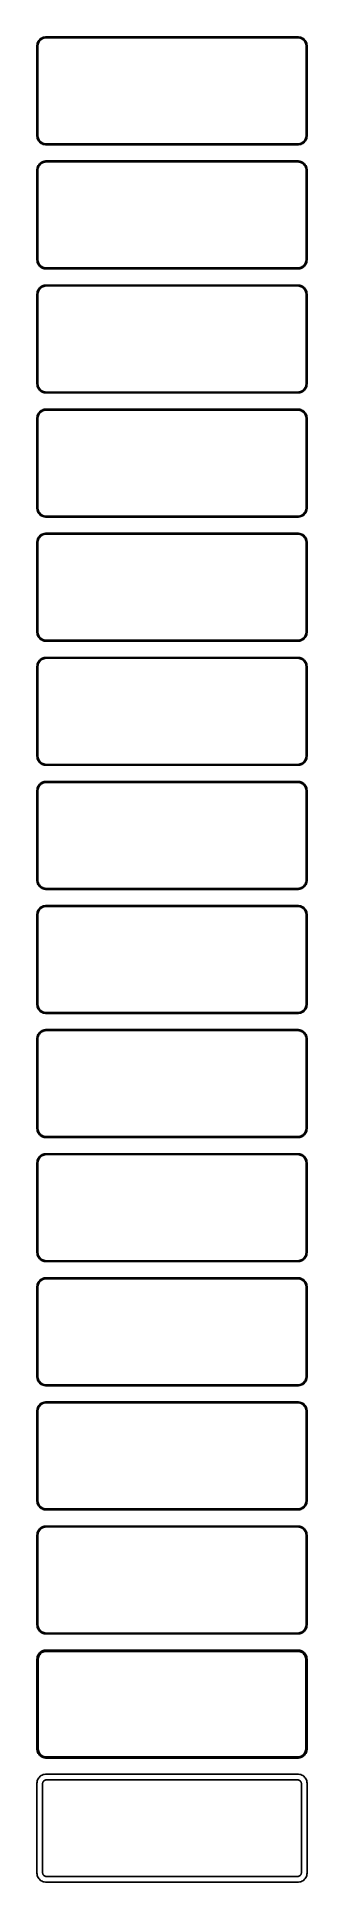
# Model space of a CAD drawing. Header units: metres. Extents: x -75 to 75, y 1005 to 2031.
import ezdxf

# ---------------------------------------------------------------- set-up
doc = ezdxf.new("R2010")
doc.units = ezdxf.units.M

msp = doc.modelspace()

# ---------------------------------------------------------------- linework, layer by layer
for p, q in [((-74.9606, 2026.63), (-75, 2026)), ((-75, 2026), (-75, 1976)), ((-74.8429, 2027.24), (-74.9606, 2026.63)), ((-74.6489, 2027.84), (-74.8429, 2027.24)), ((-74.3815, 2028.41), (-74.6489, 2027.84)), ((-74.5, 2025.75), (-74.4625, 2026.35)), ((-74.5, 1976.25), (-74.5, 2025.75)), ((-74.4625, 2026.35), (-74.3508, 2026.93)), ((-74.0451, 2028.94), (-74.3815, 2028.41)), ((-74.3508, 2026.93), (-74.1664, 2027.5)), ((-74.1664, 2027.5), (-73.9125, 2028.04)), ((-73.6448, 2029.42), (-74.0451, 2028.94)), ((-73.9125, 2028.04), (-73.5928, 2028.54)), ((-73.1871, 2029.85), (-73.6448, 2029.42)), ((-73.5928, 2028.54), (-73.2126, 2029)), ((-73.2126, 2029), (-72.7778, 2029.41)), ((-72.6791, 2030.22), (-73.1871, 2029.85)), ((-72.7778, 2029.41), (-72.2952, 2029.76)), ((-72.1289, 2030.52), (-72.6791, 2030.22)), ((-72.2952, 2029.76), (-71.7724, 2030.05)), ((-71.5451, 2030.76), (-72.1289, 2030.52)), ((-71.7724, 2030.05), (-71.2178, 2030.27)), ((-70.9369, 2030.91), (-71.5451, 2030.76)), ((-71.2178, 2030.27), (-70.6401, 2030.42)), ((-70.3139, 2030.99), (-70.9369, 2030.91)), ((-70.6401, 2030.42), (-70.0482, 2030.49)), ((70.3139, 2030.99), (-70.3139, 2030.99)), ((-70.0482, 2030.49), (70.0482, 2030.49)), ((70.0482, 2030.49), (70.6401, 2030.42)), ((70.9369, 2030.91), (70.3139, 2030.99)), ((70.6401, 2030.42), (71.2178, 2030.27)), ((71.5451, 2030.76), (70.9369, 2030.91)), ((71.2178, 2030.27), (71.7724, 2030.05)), ((72.1289, 2030.52), (71.5451, 2030.76)), ((71.7724, 2030.05), (72.2952, 2029.76)), ((72.6791, 2030.22), (72.1289, 2030.52)), ((72.2952, 2029.76), (72.7778, 2029.41)), ((73.1871, 2029.85), (72.6791, 2030.22)), ((72.7778, 2029.41), (73.2126, 2029)), ((73.6448, 2029.42), (73.1871, 2029.85)), ((73.2126, 2029), (73.5928, 2028.54)), ((73.5928, 2028.54), (73.9125, 2028.04)), ((74.0451, 2028.94), (73.6448, 2029.42)), ((73.9125, 2028.04), (74.1664, 2027.5)), ((74.3815, 2028.41), (74.0451, 2028.94)), ((74.1664, 2027.5), (74.3508, 2026.93)), ((74.3508, 2026.93), (74.4625, 2026.35)), ((74.6489, 2027.84), (74.3815, 2028.41)), ((74.4625, 2026.35), (74.5, 2025.75)), ((74.5, 2025.75), (74.5, 1976.25)), ((74.8429, 2027.24), (74.6489, 2027.84)), ((74.9606, 2026.63), (74.8429, 2027.24)), ((75, 2026), (74.9606, 2026.63)), ((75, 1976), (75, 2026)), ((-75, 1976), (-74.9606, 1975.37)), ((-74.9606, 1975.37), (-74.8429, 1974.76)), ((-74.8429, 1974.76), (-74.6489, 1974.16)), ((-74.6489, 1974.16), (-74.3815, 1973.59)), ((-74.4625, 1975.65), (-74.5, 1976.25)), ((-74.3508, 1975.07), (-74.4625, 1975.65)), ((-74.3815, 1973.59), (-74.0451, 1973.06)), ((-74.1664, 1974.5), (-74.3508, 1975.07)), ((-73.9125, 1973.96), (-74.1664, 1974.5)), ((-74.0451, 1973.06), (-73.6448, 1972.58)), ((-73.5928, 1973.46), (-73.9125, 1973.96)), ((-73.6448, 1972.58), (-73.1871, 1972.15)), ((-73.2126, 1973), (-73.5928, 1973.46)), ((-72.7778, 1972.59), (-73.2126, 1973)), ((-73.1871, 1972.15), (-72.6791, 1971.78)), ((-72.2952, 1972.24), (-72.7778, 1972.59)), ((-72.6791, 1971.78), (-72.1289, 1971.48)), ((-71.7724, 1971.95), (-72.2952, 1972.24)), ((-72.1289, 1971.48), (-71.5451, 1971.24)), ((-71.2178, 1971.73), (-71.7724, 1971.95)), ((-71.5451, 1971.24), (-70.9369, 1971.09)), ((-70.6401, 1971.58), (-71.2178, 1971.73)), ((-70.9369, 1971.09), (-70.3139, 1971.01)), ((-70.0482, 1971.51), (-70.6401, 1971.58)), ((-70.3139, 1971.01), (70.3139, 1971.01)), ((70.0482, 1971.51), (-70.0482, 1971.51)), ((70.6401, 1971.58), (70.0482, 1971.51)), ((70.3139, 1971.01), (70.9369, 1971.09)), ((71.2178, 1971.73), (70.6401, 1971.58)), ((70.9369, 1971.09), (71.5451, 1971.24)), ((71.7724, 1971.95), (71.2178, 1971.73)), ((71.5451, 1971.24), (72.1289, 1971.48)), ((72.2952, 1972.24), (71.7724, 1971.95)), ((72.1289, 1971.48), (72.6791, 1971.78)), ((72.7778, 1972.59), (72.2952, 1972.24)), ((72.6791, 1971.78), (73.1871, 1972.15)), ((73.2126, 1973), (72.7778, 1972.59)), ((73.1871, 1972.15), (73.6448, 1972.58)), ((73.5928, 1973.46), (73.2126, 1973)), ((73.9125, 1973.96), (73.5928, 1973.46)), ((73.6448, 1972.58), (74.0451, 1973.06)), ((74.1664, 1974.5), (73.9125, 1973.96)), ((74.0451, 1973.06), (74.3815, 1973.59)), ((74.3508, 1975.07), (74.1664, 1974.5)), ((74.4625, 1975.65), (74.3508, 1975.07)), ((74.3815, 1973.59), (74.6489, 1974.16)), ((74.5, 1976.25), (74.4625, 1975.65)), ((74.6489, 1974.16), (74.8429, 1974.76)), ((74.8429, 1974.76), (74.9606, 1975.37)), ((74.9606, 1975.37), (75, 1976)), ((-74.0451, 1959.94), (-74.3815, 1959.41)), ((-73.6448, 1960.42), (-74.0451, 1959.94)), ((-73.1871, 1960.85), (-73.6448, 1960.42)), ((-73.5928, 1959.54), (-73.2126, 1960)), ((-73.2126, 1960), (-72.7778, 1960.41)), ((-72.6791, 1961.22), (-73.1871, 1960.85)), ((-72.7778, 1960.41), (-72.2952, 1960.76)), ((-72.1289, 1961.52), (-72.6791, 1961.22)), ((-72.2952, 1960.76), (-71.7724, 1961.05)), ((-71.5451, 1961.76), (-72.1289, 1961.52)), ((-71.7724, 1961.05), (-71.2178, 1961.27)), ((-70.9369, 1961.91), (-71.5451, 1961.76)), ((-71.2178, 1961.27), (-70.6401, 1961.42)), ((-70.3139, 1961.99), (-70.9369, 1961.91)), ((-70.6401, 1961.42), (-70.0482, 1961.49)), ((70.3139, 1961.99), (-70.3139, 1961.99)), ((-70.0482, 1961.49), (70.0482, 1961.49)), ((70.0482, 1961.49), (70.6401, 1961.42)), ((70.9369, 1961.91), (70.3139, 1961.99)), ((70.6401, 1961.42), (71.2178, 1961.27)), ((71.5451, 1961.76), (70.9369, 1961.91)), ((71.2178, 1961.27), (71.7724, 1961.05)), ((72.1289, 1961.52), (71.5451, 1961.76)), ((71.7724, 1961.05), (72.2952, 1960.76)), ((72.6791, 1961.22), (72.1289, 1961.52)), ((72.2952, 1960.76), (72.7778, 1960.41)), ((73.1871, 1960.85), (72.6791, 1961.22)), ((72.7778, 1960.41), (73.2126, 1960)), ((73.6448, 1960.42), (73.1871, 1960.85)), ((73.2126, 1960), (73.5928, 1959.54)), ((74.0451, 1959.94), (73.6448, 1960.42)), ((74.3815, 1959.41), (74.0451, 1959.94)), ((-74.9606, 1957.63), (-75, 1957)), ((-75, 1957), (-75, 1907)), ((-74.8429, 1958.24), (-74.9606, 1957.63)), ((-74.6489, 1958.84), (-74.8429, 1958.24)), ((-74.3815, 1959.41), (-74.6489, 1958.84)), ((-74.5, 1956.75), (-74.4625, 1957.35)), ((-74.5, 1907.25), (-74.5, 1956.75)), ((-74.4625, 1957.35), (-74.3508, 1957.93)), ((-74.3508, 1957.93), (-74.1664, 1958.5)), ((-74.1664, 1958.5), (-73.9125, 1959.04)), ((-73.9125, 1959.04), (-73.5928, 1959.54)), ((73.5928, 1959.54), (73.9125, 1959.04)), ((73.9125, 1959.04), (74.1664, 1958.5)), ((74.1664, 1958.5), (74.3508, 1957.93)), ((74.3508, 1957.93), (74.4625, 1957.35)), ((74.6489, 1958.84), (74.3815, 1959.41)), ((74.4625, 1957.35), (74.5, 1956.75)), ((74.5, 1956.75), (74.5, 1907.25)), ((74.8429, 1958.24), (74.6489, 1958.84)), ((74.9606, 1957.63), (74.8429, 1958.24)), ((75, 1957), (74.9606, 1957.63)), ((75, 1907), (75, 1957)), ((-75, 1907), (-74.9606, 1906.37)), ((-74.9606, 1906.37), (-74.8429, 1905.76)), ((-74.8429, 1905.76), (-74.6489, 1905.16)), ((-74.6489, 1905.16), (-74.3815, 1904.59)), ((-74.4625, 1906.65), (-74.5, 1907.25)), ((-74.3508, 1906.07), (-74.4625, 1906.65)), ((-74.3815, 1904.59), (-74.0451, 1904.06)), ((-74.1664, 1905.5), (-74.3508, 1906.07)), ((-73.9125, 1904.96), (-74.1664, 1905.5)), ((-74.0451, 1904.06), (-73.6448, 1903.58)), ((-73.5928, 1904.46), (-73.9125, 1904.96)), ((-73.6448, 1903.58), (-73.1871, 1903.15)), ((-73.2126, 1904), (-73.5928, 1904.46)), ((-72.7778, 1903.59), (-73.2126, 1904)), ((-73.1871, 1903.15), (-72.6791, 1902.78)), ((-72.2952, 1903.24), (-72.7778, 1903.59)), ((-72.6791, 1902.78), (-72.1289, 1902.48)), ((-71.7724, 1902.95), (-72.2952, 1903.24)), ((-72.1289, 1902.48), (-71.5451, 1902.24)), ((-71.2178, 1902.73), (-71.7724, 1902.95)), ((-71.5451, 1902.24), (-70.9369, 1902.09)), ((-70.6401, 1902.58), (-71.2178, 1902.73)), ((-70.9369, 1902.09), (-70.3139, 1902.01)), ((-70.0482, 1902.51), (-70.6401, 1902.58)), ((-70.3139, 1902.01), (70.3139, 1902.01)), ((70.0482, 1902.51), (-70.0482, 1902.51)), ((70.6401, 1902.58), (70.0482, 1902.51)), ((70.3139, 1902.01), (70.9369, 1902.09)), ((71.2178, 1902.73), (70.6401, 1902.58)), ((70.9369, 1902.09), (71.5451, 1902.24)), ((71.7724, 1902.95), (71.2178, 1902.73)), ((71.5451, 1902.24), (72.1289, 1902.48)), ((72.2952, 1903.24), (71.7724, 1902.95)), ((72.1289, 1902.48), (72.6791, 1902.78)), ((72.7778, 1903.59), (72.2952, 1903.24)), ((72.6791, 1902.78), (73.1871, 1903.15)), ((73.2126, 1904), (72.7778, 1903.59)), ((73.1871, 1903.15), (73.6448, 1903.58)), ((73.5928, 1904.46), (73.2126, 1904)), ((73.9125, 1904.96), (73.5928, 1904.46)), ((73.6448, 1903.58), (74.0451, 1904.06)), ((74.1664, 1905.5), (73.9125, 1904.96)), ((74.0451, 1904.06), (74.3815, 1904.59)), ((74.3508, 1906.07), (74.1664, 1905.5)), ((74.4625, 1906.65), (74.3508, 1906.07)), ((74.3815, 1904.59), (74.6489, 1905.16)), ((74.5, 1907.25), (74.4625, 1906.65)), ((74.6489, 1905.16), (74.8429, 1905.76)), ((74.8429, 1905.76), (74.9606, 1906.37)), ((74.9606, 1906.37), (75, 1907)), ((-74.9606, 1888.63), (-75, 1888)), ((-75, 1888), (-75, 1838)), ((-74.8429, 1889.24), (-74.9606, 1888.63)), ((-74.6489, 1889.84), (-74.8429, 1889.24)), ((-74.3815, 1890.41), (-74.6489, 1889.84)), ((-74.5, 1887.75), (-74.4625, 1888.35)), ((-74.4625, 1888.35), (-74.3508, 1888.93)), ((-74.0451, 1890.94), (-74.3815, 1890.41)), ((-74.3508, 1888.93), (-74.1664, 1889.5)), ((-74.1664, 1889.5), (-73.9125, 1890.04)), ((-73.6448, 1891.42), (-74.0451, 1890.94)), ((-73.9125, 1890.04), (-73.5928, 1890.54)), ((-73.1871, 1891.85), (-73.6448, 1891.42)), ((-73.5928, 1890.54), (-73.2126, 1891)), ((-73.2126, 1891), (-72.7778, 1891.41)), ((-72.6791, 1892.22), (-73.1871, 1891.85)), ((-72.7778, 1891.41), (-72.2952, 1891.76)), ((-72.1289, 1892.52), (-72.6791, 1892.22)), ((-72.2952, 1891.76), (-71.7724, 1892.05)), ((-71.5451, 1892.76), (-72.1289, 1892.52)), ((-71.7724, 1892.05), (-71.2178, 1892.27)), ((-70.9369, 1892.91), (-71.5451, 1892.76)), ((-71.2178, 1892.27), (-70.6401, 1892.42)), ((-70.3139, 1892.99), (-70.9369, 1892.91)), ((-70.6401, 1892.42), (-70.0482, 1892.49)), ((70.3139, 1892.99), (-70.3139, 1892.99)), ((-70.0482, 1892.49), (70.0482, 1892.49)), ((70.0482, 1892.49), (70.6401, 1892.42)), ((70.9369, 1892.91), (70.3139, 1892.99)), ((70.6401, 1892.42), (71.2178, 1892.27)), ((71.5451, 1892.76), (70.9369, 1892.91)), ((71.2178, 1892.27), (71.7724, 1892.05)), ((72.1289, 1892.52), (71.5451, 1892.76)), ((71.7724, 1892.05), (72.2952, 1891.76)), ((72.6791, 1892.22), (72.1289, 1892.52)), ((72.2952, 1891.76), (72.7778, 1891.41)), ((73.1871, 1891.85), (72.6791, 1892.22)), ((72.7778, 1891.41), (73.2126, 1891)), ((73.6448, 1891.42), (73.1871, 1891.85)), ((73.2126, 1891), (73.5928, 1890.54)), ((73.5928, 1890.54), (73.9125, 1890.04)), ((74.0451, 1890.94), (73.6448, 1891.42)), ((73.9125, 1890.04), (74.1664, 1889.5)), ((74.3815, 1890.41), (74.0451, 1890.94)), ((74.1664, 1889.5), (74.3508, 1888.93)), ((74.3508, 1888.93), (74.4625, 1888.35)), ((74.6489, 1889.84), (74.3815, 1890.41)), ((74.4625, 1888.35), (74.5, 1887.75)), ((74.8429, 1889.24), (74.6489, 1889.84)), ((74.9606, 1888.63), (74.8429, 1889.24)), ((75, 1888), (74.9606, 1888.63)), ((75, 1838), (75, 1888)), ((-74.5, 1838.25), (-74.5, 1887.75)), ((74.5, 1887.75), (74.5, 1838.25)), ((-75, 1838), (-74.9606, 1837.37)), ((-74.9606, 1837.37), (-74.8429, 1836.76)), ((-74.8429, 1836.76), (-74.6489, 1836.16)), ((-74.4625, 1837.65), (-74.5, 1838.25)), ((-74.3508, 1837.07), (-74.4625, 1837.65)), ((-74.1664, 1836.5), (-74.3508, 1837.07)), ((74.3508, 1837.07), (74.1664, 1836.5)), ((74.4625, 1837.65), (74.3508, 1837.07)), ((74.5, 1838.25), (74.4625, 1837.65)), ((74.6489, 1836.16), (74.8429, 1836.76)), ((74.8429, 1836.76), (74.9606, 1837.37)), ((74.9606, 1837.37), (75, 1838)), ((-74.6489, 1836.16), (-74.3815, 1835.59)), ((-74.3815, 1835.59), (-74.0451, 1835.06)), ((-73.9125, 1835.96), (-74.1664, 1836.5)), ((-74.0451, 1835.06), (-73.6448, 1834.58)), ((-73.5928, 1835.46), (-73.9125, 1835.96)), ((-73.6448, 1834.58), (-73.1871, 1834.15)), ((-73.2126, 1835), (-73.5928, 1835.46)), ((-72.7778, 1834.59), (-73.2126, 1835)), ((-73.1871, 1834.15), (-72.6791, 1833.78)), ((-72.2952, 1834.24), (-72.7778, 1834.59)), ((-72.6791, 1833.78), (-72.1289, 1833.48)), ((-71.7724, 1833.95), (-72.2952, 1834.24)), ((-72.1289, 1833.48), (-71.5451, 1833.24)), ((-71.2178, 1833.73), (-71.7724, 1833.95)), ((-71.5451, 1833.24), (-70.9369, 1833.09)), ((-70.6401, 1833.58), (-71.2178, 1833.73)), ((-70.9369, 1833.09), (-70.3139, 1833.01)), ((-70.0482, 1833.51), (-70.6401, 1833.58)), ((-70.3139, 1833.01), (70.3139, 1833.01)), ((70.0482, 1833.51), (-70.0482, 1833.51)), ((70.6401, 1833.58), (70.0482, 1833.51)), ((70.3139, 1833.01), (70.9369, 1833.09)), ((71.2178, 1833.73), (70.6401, 1833.58)), ((70.9369, 1833.09), (71.5451, 1833.24)), ((71.7724, 1833.95), (71.2178, 1833.73)), ((71.5451, 1833.24), (72.1289, 1833.48)), ((72.2952, 1834.24), (71.7724, 1833.95)), ((72.1289, 1833.48), (72.6791, 1833.78)), ((72.7778, 1834.59), (72.2952, 1834.24)), ((72.6791, 1833.78), (73.1871, 1834.15)), ((73.2126, 1835), (72.7778, 1834.59)), ((73.1871, 1834.15), (73.6448, 1834.58)), ((73.5928, 1835.46), (73.2126, 1835)), ((73.9125, 1835.96), (73.5928, 1835.46)), ((73.6448, 1834.58), (74.0451, 1835.06)), ((74.1664, 1836.5), (73.9125, 1835.96)), ((74.0451, 1835.06), (74.3815, 1835.59)), ((74.3815, 1835.59), (74.6489, 1836.16)), ((-74.9606, 1819.63), (-75, 1819)), ((-75, 1819), (-75, 1769)), ((-74.8429, 1820.24), (-74.9606, 1819.63)), ((-74.6489, 1820.84), (-74.8429, 1820.24)), ((-74.3815, 1821.41), (-74.6489, 1820.84)), ((-74.5, 1818.75), (-74.4625, 1819.35)), ((-74.5, 1769.25), (-74.5, 1818.75)), ((-74.4625, 1819.35), (-74.3508, 1819.93)), ((-74.0451, 1821.94), (-74.3815, 1821.41)), ((-74.3508, 1819.93), (-74.1664, 1820.5)), ((-74.1664, 1820.5), (-73.9125, 1821.04)), ((-73.6448, 1822.42), (-74.0451, 1821.94)), ((-73.9125, 1821.04), (-73.5928, 1821.54)), ((-73.1871, 1822.85), (-73.6448, 1822.42)), ((-73.5928, 1821.54), (-73.2126, 1822)), ((-73.2126, 1822), (-72.7778, 1822.41)), ((-72.6791, 1823.22), (-73.1871, 1822.85)), ((-72.7778, 1822.41), (-72.2952, 1822.76)), ((-72.1289, 1823.52), (-72.6791, 1823.22)), ((-72.2952, 1822.76), (-71.7724, 1823.05)), ((-71.5451, 1823.76), (-72.1289, 1823.52)), ((-71.7724, 1823.05), (-71.2178, 1823.27)), ((-70.9369, 1823.91), (-71.5451, 1823.76)), ((-71.2178, 1823.27), (-70.6401, 1823.42)), ((-70.3139, 1823.99), (-70.9369, 1823.91)), ((-70.6401, 1823.42), (-70.0482, 1823.49)), ((70.3139, 1823.99), (-70.3139, 1823.99)), ((-70.0482, 1823.49), (70.0482, 1823.49)), ((70.0482, 1823.49), (70.6401, 1823.42)), ((70.9369, 1823.91), (70.3139, 1823.99)), ((70.6401, 1823.42), (71.2178, 1823.27)), ((71.5451, 1823.76), (70.9369, 1823.91)), ((71.2178, 1823.27), (71.7724, 1823.05)), ((72.1289, 1823.52), (71.5451, 1823.76)), ((71.7724, 1823.05), (72.2952, 1822.76)), ((72.6791, 1823.22), (72.1289, 1823.52)), ((72.2952, 1822.76), (72.7778, 1822.41)), ((73.1871, 1822.85), (72.6791, 1823.22)), ((72.7778, 1822.41), (73.2126, 1822)), ((73.6448, 1822.42), (73.1871, 1822.85)), ((73.2126, 1822), (73.5928, 1821.54)), ((73.5928, 1821.54), (73.9125, 1821.04)), ((74.0451, 1821.94), (73.6448, 1822.42)), ((73.9125, 1821.04), (74.1664, 1820.5)), ((74.3815, 1821.41), (74.0451, 1821.94)), ((74.1664, 1820.5), (74.3508, 1819.93)), ((74.3508, 1819.93), (74.4625, 1819.35)), ((74.6489, 1820.84), (74.3815, 1821.41)), ((74.4625, 1819.35), (74.5, 1818.75)), ((74.5, 1818.75), (74.5, 1769.25)), ((74.8429, 1820.24), (74.6489, 1820.84)), ((74.9606, 1819.63), (74.8429, 1820.24)), ((75, 1819), (74.9606, 1819.63)), ((75, 1769), (75, 1819)), ((-75, 1769), (-74.9606, 1768.37)), ((-74.9606, 1768.37), (-74.8429, 1767.76)), ((-74.8429, 1767.76), (-74.6489, 1767.16)), ((-74.6489, 1767.16), (-74.3815, 1766.59)), ((-74.4625, 1768.65), (-74.5, 1769.25)), ((-74.3508, 1768.07), (-74.4625, 1768.65)), ((-74.3815, 1766.59), (-74.0451, 1766.06)), ((-74.1664, 1767.5), (-74.3508, 1768.07)), ((-73.9125, 1766.96), (-74.1664, 1767.5)), ((-74.0451, 1766.06), (-73.6448, 1765.58)), ((-73.5928, 1766.46), (-73.9125, 1766.96)), ((-73.6448, 1765.58), (-73.1871, 1765.15)), ((-73.2126, 1766), (-73.5928, 1766.46)), ((-72.7778, 1765.59), (-73.2126, 1766)), ((-73.1871, 1765.15), (-72.6791, 1764.78)), ((-72.2952, 1765.24), (-72.7778, 1765.59)), ((-72.6791, 1764.78), (-72.1289, 1764.48)), ((-71.7724, 1764.95), (-72.2952, 1765.24)), ((-71.2178, 1764.73), (-71.7724, 1764.95)), ((-70.6401, 1764.58), (-71.2178, 1764.73)), ((71.2178, 1764.73), (70.6401, 1764.58)), ((71.7724, 1764.95), (71.2178, 1764.73)), ((72.2952, 1765.24), (71.7724, 1764.95)), ((72.1289, 1764.48), (72.6791, 1764.78)), ((72.7778, 1765.59), (72.2952, 1765.24)), ((72.6791, 1764.78), (73.1871, 1765.15)), ((73.2126, 1766), (72.7778, 1765.59)), ((73.1871, 1765.15), (73.6448, 1765.58)), ((73.5928, 1766.46), (73.2126, 1766)), ((73.9125, 1766.96), (73.5928, 1766.46)), ((73.6448, 1765.58), (74.0451, 1766.06)), ((74.1664, 1767.5), (73.9125, 1766.96)), ((74.0451, 1766.06), (74.3815, 1766.59)), ((74.3508, 1768.07), (74.1664, 1767.5)), ((74.4625, 1768.65), (74.3508, 1768.07)), ((74.3815, 1766.59), (74.6489, 1767.16)), ((74.5, 1769.25), (74.4625, 1768.65)), ((74.6489, 1767.16), (74.8429, 1767.76)), ((74.8429, 1767.76), (74.9606, 1768.37)), ((74.9606, 1768.37), (75, 1769)), ((-72.1289, 1754.52), (-72.6791, 1754.22)), ((-72.1289, 1764.48), (-71.5451, 1764.24)), ((-71.5451, 1754.76), (-72.1289, 1754.52)), ((-71.5451, 1764.24), (-70.9369, 1764.09)), ((-70.9369, 1754.91), (-71.5451, 1754.76)), ((-70.9369, 1764.09), (-70.3139, 1764.01)), ((-70.3139, 1754.99), (-70.9369, 1754.91)), ((-70.0482, 1764.51), (-70.6401, 1764.58)), ((-70.6401, 1754.42), (-70.0482, 1754.49)), ((-70.3139, 1764.01), (70.3139, 1764.01)), ((70.3139, 1754.99), (-70.3139, 1754.99)), ((70.0482, 1764.51), (-70.0482, 1764.51)), ((-70.0482, 1754.49), (70.0482, 1754.49)), ((70.6401, 1764.58), (70.0482, 1764.51)), ((70.0482, 1754.49), (70.6401, 1754.42)), ((70.3139, 1764.01), (70.9369, 1764.09)), ((70.9369, 1754.91), (70.3139, 1754.99)), ((70.9369, 1764.09), (71.5451, 1764.24)), ((71.5451, 1754.76), (70.9369, 1754.91)), ((71.5451, 1764.24), (72.1289, 1764.48)), ((72.1289, 1754.52), (71.5451, 1754.76)), ((72.6791, 1754.22), (72.1289, 1754.52)), ((-74.9606, 1750.63), (-75, 1750)), ((-75, 1750), (-75, 1700)), ((-74.8429, 1751.24), (-74.9606, 1750.63)), ((-74.6489, 1751.84), (-74.8429, 1751.24)), ((-74.3815, 1752.41), (-74.6489, 1751.84)), ((-74.5, 1749.75), (-74.4625, 1750.35)), ((-74.5, 1700.25), (-74.5, 1749.75)), ((-74.4625, 1750.35), (-74.3508, 1750.93)), ((-74.0451, 1752.94), (-74.3815, 1752.41)), ((-74.3508, 1750.93), (-74.1664, 1751.5)), ((-74.1664, 1751.5), (-73.9125, 1752.04)), ((-73.6448, 1753.42), (-74.0451, 1752.94)), ((-73.9125, 1752.04), (-73.5928, 1752.54)), ((-73.1871, 1753.85), (-73.6448, 1753.42)), ((-73.5928, 1752.54), (-73.2126, 1753)), ((-73.2126, 1753), (-72.7778, 1753.41)), ((-72.6791, 1754.22), (-73.1871, 1753.85)), ((-72.7778, 1753.41), (-72.2952, 1753.76)), ((-72.2952, 1753.76), (-71.7724, 1754.05)), ((-71.7724, 1754.05), (-71.2178, 1754.27)), ((-71.2178, 1754.27), (-70.6401, 1754.42)), ((70.6401, 1754.42), (71.2178, 1754.27)), ((71.2178, 1754.27), (71.7724, 1754.05)), ((71.7724, 1754.05), (72.2952, 1753.76)), ((72.2952, 1753.76), (72.7778, 1753.41)), ((73.1871, 1753.85), (72.6791, 1754.22)), ((72.7778, 1753.41), (73.2126, 1753)), ((73.6448, 1753.42), (73.1871, 1753.85)), ((73.2126, 1753), (73.5928, 1752.54)), ((73.5928, 1752.54), (73.9125, 1752.04)), ((74.0451, 1752.94), (73.6448, 1753.42)), ((73.9125, 1752.04), (74.1664, 1751.5)), ((74.3815, 1752.41), (74.0451, 1752.94)), ((74.1664, 1751.5), (74.3508, 1750.93)), ((74.3508, 1750.93), (74.4625, 1750.35)), ((74.6489, 1751.84), (74.3815, 1752.41)), ((74.4625, 1750.35), (74.5, 1749.75)), ((74.5, 1749.75), (74.5, 1700.25)), ((74.8429, 1751.24), (74.6489, 1751.84)), ((74.9606, 1750.63), (74.8429, 1751.24)), ((75, 1750), (74.9606, 1750.63)), ((75, 1700), (75, 1750)), ((-75, 1700), (-74.9606, 1699.37)), ((-74.9606, 1699.37), (-74.8429, 1698.76)), ((-74.8429, 1698.76), (-74.6489, 1698.16)), ((-74.6489, 1698.16), (-74.3815, 1697.59)), ((-74.4625, 1699.65), (-74.5, 1700.25)), ((-74.3508, 1699.07), (-74.4625, 1699.65)), ((-74.3815, 1697.59), (-74.0451, 1697.06)), ((-74.1664, 1698.5), (-74.3508, 1699.07)), ((-73.9125, 1697.96), (-74.1664, 1698.5)), ((-74.0451, 1697.06), (-73.6448, 1696.58)), ((-73.5928, 1697.46), (-73.9125, 1697.96)), ((-73.6448, 1696.58), (-73.1871, 1696.15)), ((-73.2126, 1697), (-73.5928, 1697.46)), ((-72.7778, 1696.59), (-73.2126, 1697)), ((-73.1871, 1696.15), (-72.6791, 1695.78)), ((-72.2952, 1696.24), (-72.7778, 1696.59)), ((-72.6791, 1695.78), (-72.1289, 1695.48)), ((-71.7724, 1695.95), (-72.2952, 1696.24)), ((-72.1289, 1695.48), (-71.5451, 1695.24)), ((-71.2178, 1695.73), (-71.7724, 1695.95)), ((-71.5451, 1695.24), (-70.9369, 1695.09)), ((-70.6401, 1695.58), (-71.2178, 1695.73)), ((-70.9369, 1695.09), (-70.3139, 1695.01)), ((-70.0482, 1695.51), (-70.6401, 1695.58)), ((-70.3139, 1695.01), (70.3139, 1695.01)), ((70.0482, 1695.51), (-70.0482, 1695.51)), ((70.6401, 1695.58), (70.0482, 1695.51)), ((70.3139, 1695.01), (70.9369, 1695.09)), ((71.2178, 1695.73), (70.6401, 1695.58)), ((70.9369, 1695.09), (71.5451, 1695.24)), ((71.7724, 1695.95), (71.2178, 1695.73)), ((71.5451, 1695.24), (72.1289, 1695.48)), ((72.2952, 1696.24), (71.7724, 1695.95)), ((72.1289, 1695.48), (72.6791, 1695.78)), ((72.7778, 1696.59), (72.2952, 1696.24)), ((72.6791, 1695.78), (73.1871, 1696.15)), ((73.2126, 1697), (72.7778, 1696.59)), ((73.1871, 1696.15), (73.6448, 1696.58)), ((73.5928, 1697.46), (73.2126, 1697)), ((73.9125, 1697.96), (73.5928, 1697.46)), ((73.6448, 1696.58), (74.0451, 1697.06)), ((74.1664, 1698.5), (73.9125, 1697.96)), ((74.0451, 1697.06), (74.3815, 1697.59)), ((74.3508, 1699.07), (74.1664, 1698.5)), ((74.4625, 1699.65), (74.3508, 1699.07)), ((74.3815, 1697.59), (74.6489, 1698.16)), ((74.5, 1700.25), (74.4625, 1699.65)), ((74.6489, 1698.16), (74.8429, 1698.76)), ((74.8429, 1698.76), (74.9606, 1699.37)), ((74.9606, 1699.37), (75, 1700)), ((-74.6489, 1682.84), (-74.8429, 1682.24)), ((-74.3815, 1683.41), (-74.6489, 1682.84)), ((-74.0451, 1683.94), (-74.3815, 1683.41)), ((-74.1664, 1682.5), (-73.9125, 1683.04)), ((-73.6448, 1684.42), (-74.0451, 1683.94)), ((-73.9125, 1683.04), (-73.5928, 1683.54)), ((-73.1871, 1684.85), (-73.6448, 1684.42)), ((-73.5928, 1683.54), (-73.2126, 1684)), ((-73.2126, 1684), (-72.7778, 1684.41)), ((-72.6791, 1685.22), (-73.1871, 1684.85)), ((-72.7778, 1684.41), (-72.2952, 1684.76)), ((-72.1289, 1685.52), (-72.6791, 1685.22)), ((-72.2952, 1684.76), (-71.7724, 1685.05)), ((-71.5451, 1685.76), (-72.1289, 1685.52)), ((-71.7724, 1685.05), (-71.2178, 1685.27)), ((-70.9369, 1685.91), (-71.5451, 1685.76)), ((-71.2178, 1685.27), (-70.6401, 1685.42)), ((-70.3139, 1685.99), (-70.9369, 1685.91)), ((-70.6401, 1685.42), (-70.0482, 1685.49)), ((70.3139, 1685.99), (-70.3139, 1685.99)), ((-70.0482, 1685.49), (70.0482, 1685.49)), ((70.0482, 1685.49), (70.6401, 1685.42)), ((70.9369, 1685.91), (70.3139, 1685.99)), ((70.6401, 1685.42), (71.2178, 1685.27)), ((71.5451, 1685.76), (70.9369, 1685.91)), ((71.2178, 1685.27), (71.7724, 1685.05)), ((72.1289, 1685.52), (71.5451, 1685.76)), ((71.7724, 1685.05), (72.2952, 1684.76)), ((72.6791, 1685.22), (72.1289, 1685.52)), ((72.2952, 1684.76), (72.7778, 1684.41)), ((73.1871, 1684.85), (72.6791, 1685.22)), ((72.7778, 1684.41), (73.2126, 1684)), ((73.6448, 1684.42), (73.1871, 1684.85)), ((73.2126, 1684), (73.5928, 1683.54)), ((73.5928, 1683.54), (73.9125, 1683.04)), ((74.0451, 1683.94), (73.6448, 1684.42)), ((73.9125, 1683.04), (74.1664, 1682.5)), ((74.3815, 1683.41), (74.0451, 1683.94)), ((74.6489, 1682.84), (74.3815, 1683.41)), ((74.8429, 1682.24), (74.6489, 1682.84)), ((-74.9606, 1681.63), (-75, 1681)), ((-75, 1681), (-75, 1631)), ((-74.8429, 1682.24), (-74.9606, 1681.63)), ((-74.5, 1680.75), (-74.4625, 1681.35)), ((-74.5, 1631.25), (-74.5, 1680.75)), ((-74.4625, 1681.35), (-74.3508, 1681.93)), ((-74.3508, 1681.93), (-74.1664, 1682.5)), ((74.1664, 1682.5), (74.3508, 1681.93)), ((74.3508, 1681.93), (74.4625, 1681.35)), ((74.4625, 1681.35), (74.5, 1680.75)), ((74.5, 1680.75), (74.5, 1631.25)), ((74.9606, 1681.63), (74.8429, 1682.24)), ((75, 1681), (74.9606, 1681.63)), ((75, 1631), (75, 1681)), ((-75, 1631), (-74.9606, 1630.37)), ((-74.9606, 1630.37), (-74.8429, 1629.76)), ((-74.8429, 1629.76), (-74.6489, 1629.16)), ((-74.6489, 1629.16), (-74.3815, 1628.59)), ((-74.4625, 1630.65), (-74.5, 1631.25)), ((-74.3508, 1630.07), (-74.4625, 1630.65)), ((-74.3815, 1628.59), (-74.0451, 1628.06)), ((-74.1664, 1629.5), (-74.3508, 1630.07)), ((-73.9125, 1628.96), (-74.1664, 1629.5)), ((-74.0451, 1628.06), (-73.6448, 1627.58)), ((-73.5928, 1628.46), (-73.9125, 1628.96)), ((-73.6448, 1627.58), (-73.1871, 1627.15)), ((-73.2126, 1628), (-73.5928, 1628.46)), ((-72.7778, 1627.59), (-73.2126, 1628)), ((-73.1871, 1627.15), (-72.6791, 1626.78)), ((-72.2952, 1627.24), (-72.7778, 1627.59)), ((-72.6791, 1626.78), (-72.1289, 1626.48)), ((-71.7724, 1626.95), (-72.2952, 1627.24)), ((-72.1289, 1626.48), (-71.5451, 1626.24)), ((-71.2178, 1626.73), (-71.7724, 1626.95)), ((-71.5451, 1626.24), (-70.9369, 1626.09)), ((-70.6401, 1626.58), (-71.2178, 1626.73)), ((-70.9369, 1626.09), (-70.3139, 1626.01)), ((-70.0482, 1626.51), (-70.6401, 1626.58)), ((-70.3139, 1626.01), (70.3139, 1626.01)), ((70.0482, 1626.51), (-70.0482, 1626.51)), ((70.6401, 1626.58), (70.0482, 1626.51)), ((70.3139, 1626.01), (70.9369, 1626.09)), ((71.2178, 1626.73), (70.6401, 1626.58)), ((70.9369, 1626.09), (71.5451, 1626.24)), ((71.7724, 1626.95), (71.2178, 1626.73)), ((71.5451, 1626.24), (72.1289, 1626.48)), ((72.2952, 1627.24), (71.7724, 1626.95)), ((72.1289, 1626.48), (72.6791, 1626.78)), ((72.7778, 1627.59), (72.2952, 1627.24)), ((72.6791, 1626.78), (73.1871, 1627.15)), ((73.2126, 1628), (72.7778, 1627.59)), ((73.1871, 1627.15), (73.6448, 1627.58)), ((73.5928, 1628.46), (73.2126, 1628)), ((73.9125, 1628.96), (73.5928, 1628.46)), ((73.6448, 1627.58), (74.0451, 1628.06)), ((74.1664, 1629.5), (73.9125, 1628.96)), ((74.0451, 1628.06), (74.3815, 1628.59)), ((74.3508, 1630.07), (74.1664, 1629.5)), ((74.4625, 1630.65), (74.3508, 1630.07)), ((74.3815, 1628.59), (74.6489, 1629.16)), ((74.5, 1631.25), (74.4625, 1630.65)), ((74.6489, 1629.16), (74.8429, 1629.76)), ((74.8429, 1629.76), (74.9606, 1630.37)), ((74.9606, 1630.37), (75, 1631)), ((-74.9606, 1612.63), (-75, 1612)), ((-75, 1612), (-75, 1562)), ((-74.8429, 1613.24), (-74.9606, 1612.63)), ((-74.6489, 1613.84), (-74.8429, 1613.24)), ((-74.3815, 1614.41), (-74.6489, 1613.84)), ((-74.5, 1611.75), (-74.4625, 1612.35)), ((-74.5, 1562.25), (-74.5, 1611.75)), ((-74.4625, 1612.35), (-74.3508, 1612.93)), ((-74.0451, 1614.94), (-74.3815, 1614.41)), ((-74.3508, 1612.93), (-74.1664, 1613.5)), ((-74.1664, 1613.5), (-73.9125, 1614.04)), ((-73.6448, 1615.42), (-74.0451, 1614.94)), ((-73.9125, 1614.04), (-73.5928, 1614.54)), ((-73.1871, 1615.85), (-73.6448, 1615.42)), ((-73.5928, 1614.54), (-73.2126, 1615)), ((-73.2126, 1615), (-72.7778, 1615.41)), ((-72.6791, 1616.22), (-73.1871, 1615.85)), ((-72.7778, 1615.41), (-72.2952, 1615.76)), ((-72.1289, 1616.52), (-72.6791, 1616.22)), ((-72.2952, 1615.76), (-71.7724, 1616.05)), ((-71.5451, 1616.76), (-72.1289, 1616.52)), ((-71.7724, 1616.05), (-71.2178, 1616.27)), ((-70.9369, 1616.91), (-71.5451, 1616.76)), ((-71.2178, 1616.27), (-70.6401, 1616.42)), ((-70.3139, 1616.99), (-70.9369, 1616.91)), ((-70.6401, 1616.42), (-70.0482, 1616.49)), ((70.3139, 1616.99), (-70.3139, 1616.99)), ((-70.0482, 1616.49), (70.0482, 1616.49)), ((70.0482, 1616.49), (70.6401, 1616.42)), ((70.9369, 1616.91), (70.3139, 1616.99)), ((70.6401, 1616.42), (71.2178, 1616.27)), ((71.5451, 1616.76), (70.9369, 1616.91)), ((71.2178, 1616.27), (71.7724, 1616.05)), ((72.1289, 1616.52), (71.5451, 1616.76)), ((71.7724, 1616.05), (72.2952, 1615.76)), ((72.6791, 1616.22), (72.1289, 1616.52)), ((72.2952, 1615.76), (72.7778, 1615.41)), ((73.1871, 1615.85), (72.6791, 1616.22)), ((72.7778, 1615.41), (73.2126, 1615)), ((73.6448, 1615.42), (73.1871, 1615.85)), ((73.2126, 1615), (73.5928, 1614.54)), ((73.5928, 1614.54), (73.9125, 1614.04)), ((74.0451, 1614.94), (73.6448, 1615.42)), ((73.9125, 1614.04), (74.1664, 1613.5)), ((74.3815, 1614.41), (74.0451, 1614.94)), ((74.1664, 1613.5), (74.3508, 1612.93)), ((74.3508, 1612.93), (74.4625, 1612.35)), ((74.6489, 1613.84), (74.3815, 1614.41)), ((74.4625, 1612.35), (74.5, 1611.75)), ((74.5, 1611.75), (74.5, 1562.25)), ((74.8429, 1613.24), (74.6489, 1613.84)), ((74.9606, 1612.63), (74.8429, 1613.24)), ((75, 1612), (74.9606, 1612.63)), ((75, 1562), (75, 1612)), ((-75, 1562), (-74.9606, 1561.37)), ((-74.9606, 1561.37), (-74.8429, 1560.76)), ((-74.8429, 1560.76), (-74.6489, 1560.16)), ((-74.6489, 1560.16), (-74.3815, 1559.59)), ((-74.4625, 1561.65), (-74.5, 1562.25)), ((-74.3508, 1561.07), (-74.4625, 1561.65)), ((-74.3815, 1559.59), (-74.0451, 1559.06)), ((-74.1664, 1560.5), (-74.3508, 1561.07)), ((-73.9125, 1559.96), (-74.1664, 1560.5)), ((-73.5928, 1559.46), (-73.9125, 1559.96)), ((73.9125, 1559.96), (73.5928, 1559.46)), ((74.1664, 1560.5), (73.9125, 1559.96)), ((74.0451, 1559.06), (74.3815, 1559.59)), ((74.3508, 1561.07), (74.1664, 1560.5)), ((74.4625, 1561.65), (74.3508, 1561.07)), ((74.3815, 1559.59), (74.6489, 1560.16)), ((74.5, 1562.25), (74.4625, 1561.65)), ((74.6489, 1560.16), (74.8429, 1560.76)), ((74.8429, 1560.76), (74.9606, 1561.37)), ((74.9606, 1561.37), (75, 1562)), ((-74.0451, 1559.06), (-73.6448, 1558.58)), ((-73.6448, 1558.58), (-73.1871, 1558.15)), ((-73.2126, 1559), (-73.5928, 1559.46)), ((-72.7778, 1558.59), (-73.2126, 1559)), ((-73.1871, 1558.15), (-72.6791, 1557.78)), ((-72.2952, 1558.24), (-72.7778, 1558.59)), ((-72.6791, 1557.78), (-72.1289, 1557.48)), ((-71.7724, 1557.95), (-72.2952, 1558.24)), ((-72.1289, 1557.48), (-71.5451, 1557.24)), ((-71.2178, 1557.73), (-71.7724, 1557.95)), ((-71.5451, 1557.24), (-70.9369, 1557.09)), ((-70.6401, 1557.58), (-71.2178, 1557.73)), ((-70.9369, 1557.09), (-70.3139, 1557.01)), ((-70.0482, 1557.51), (-70.6401, 1557.58)), ((-70.3139, 1557.01), (70.3139, 1557.01)), ((70.0482, 1557.51), (-70.0482, 1557.51)), ((70.6401, 1557.58), (70.0482, 1557.51)), ((70.3139, 1557.01), (70.9369, 1557.09)), ((71.2178, 1557.73), (70.6401, 1557.58)), ((70.9369, 1557.09), (71.5451, 1557.24)), ((71.7724, 1557.95), (71.2178, 1557.73)), ((71.5451, 1557.24), (72.1289, 1557.48)), ((72.2952, 1558.24), (71.7724, 1557.95)), ((72.1289, 1557.48), (72.6791, 1557.78)), ((72.7778, 1558.59), (72.2952, 1558.24)), ((72.6791, 1557.78), (73.1871, 1558.15)), ((73.2126, 1559), (72.7778, 1558.59)), ((73.1871, 1558.15), (73.6448, 1558.58)), ((73.5928, 1559.46), (73.2126, 1559)), ((73.6448, 1558.58), (74.0451, 1559.06)), ((-74.9606, 1543.63), (-75, 1543)), ((-75, 1543), (-75, 1493)), ((-74.8429, 1544.24), (-74.9606, 1543.63)), ((-74.6489, 1544.84), (-74.8429, 1544.24)), ((-74.3815, 1545.41), (-74.6489, 1544.84)), ((-74.5, 1542.75), (-74.4625, 1543.35)), ((-74.5, 1493.25), (-74.5, 1542.75)), ((-74.4625, 1543.35), (-74.3508, 1543.93)), ((-74.0451, 1545.94), (-74.3815, 1545.41)), ((-74.3508, 1543.93), (-74.1664, 1544.5)), ((-74.1664, 1544.5), (-73.9125, 1545.04)), ((-73.6448, 1546.42), (-74.0451, 1545.94)), ((-73.9125, 1545.04), (-73.5928, 1545.54)), ((-73.1871, 1546.85), (-73.6448, 1546.42)), ((-73.5928, 1545.54), (-73.2126, 1546)), ((-73.2126, 1546), (-72.7778, 1546.41)), ((-72.6791, 1547.22), (-73.1871, 1546.85)), ((-72.7778, 1546.41), (-72.2952, 1546.76)), ((-72.1289, 1547.52), (-72.6791, 1547.22)), ((-72.2952, 1546.76), (-71.7724, 1547.05)), ((-71.5451, 1547.76), (-72.1289, 1547.52)), ((-71.7724, 1547.05), (-71.2178, 1547.27)), ((-70.9369, 1547.91), (-71.5451, 1547.76)), ((-71.2178, 1547.27), (-70.6401, 1547.42)), ((-70.3139, 1547.99), (-70.9369, 1547.91)), ((-70.6401, 1547.42), (-70.0482, 1547.49)), ((70.3139, 1547.99), (-70.3139, 1547.99)), ((-70.0482, 1547.49), (70.0482, 1547.49)), ((70.0482, 1547.49), (70.6401, 1547.42)), ((70.9369, 1547.91), (70.3139, 1547.99)), ((70.6401, 1547.42), (71.2178, 1547.27)), ((71.5451, 1547.76), (70.9369, 1547.91)), ((71.2178, 1547.27), (71.7724, 1547.05)), ((72.1289, 1547.52), (71.5451, 1547.76)), ((71.7724, 1547.05), (72.2952, 1546.76)), ((72.6791, 1547.22), (72.1289, 1547.52)), ((72.2952, 1546.76), (72.7778, 1546.41)), ((73.1871, 1546.85), (72.6791, 1547.22)), ((72.7778, 1546.41), (73.2126, 1546)), ((73.6448, 1546.42), (73.1871, 1546.85)), ((73.2126, 1546), (73.5928, 1545.54)), ((73.5928, 1545.54), (73.9125, 1545.04)), ((74.0451, 1545.94), (73.6448, 1546.42)), ((73.9125, 1545.04), (74.1664, 1544.5)), ((74.3815, 1545.41), (74.0451, 1545.94)), ((74.1664, 1544.5), (74.3508, 1543.93)), ((74.3508, 1543.93), (74.4625, 1543.35)), ((74.6489, 1544.84), (74.3815, 1545.41)), ((74.4625, 1543.35), (74.5, 1542.75)), ((74.5, 1542.75), (74.5, 1493.25)), ((74.8429, 1544.24), (74.6489, 1544.84)), ((74.9606, 1543.63), (74.8429, 1544.24)), ((75, 1543), (74.9606, 1543.63)), ((75, 1493), (75, 1543)), ((-75, 1493), (-74.9606, 1492.37)), ((-74.9606, 1492.37), (-74.8429, 1491.76)), ((-74.8429, 1491.76), (-74.6489, 1491.16)), ((-74.6489, 1491.16), (-74.3815, 1490.59)), ((-74.4625, 1492.65), (-74.5, 1493.25)), ((-74.3508, 1492.07), (-74.4625, 1492.65)), ((-74.3815, 1490.59), (-74.0451, 1490.06)), ((-74.1664, 1491.5), (-74.3508, 1492.07)), ((-73.9125, 1490.96), (-74.1664, 1491.5)), ((-74.0451, 1490.06), (-73.6448, 1489.58)), ((-73.5928, 1490.46), (-73.9125, 1490.96)), ((-73.6448, 1489.58), (-73.1871, 1489.15)), ((-73.2126, 1490), (-73.5928, 1490.46)), ((-72.7778, 1489.59), (-73.2126, 1490)), ((-73.1871, 1489.15), (-72.6791, 1488.78)), ((-72.2952, 1489.24), (-72.7778, 1489.59)), ((-72.6791, 1488.78), (-72.1289, 1488.48)), ((-71.7724, 1488.95), (-72.2952, 1489.24)), ((-72.1289, 1488.48), (-71.5451, 1488.24)), ((-71.2178, 1488.73), (-71.7724, 1488.95)), ((-71.5451, 1488.24), (-70.9369, 1488.09)), ((-70.6401, 1488.58), (-71.2178, 1488.73)), ((-70.9369, 1488.09), (-70.3139, 1488.01)), ((-70.0482, 1488.51), (-70.6401, 1488.58)), ((-70.3139, 1488.01), (70.3139, 1488.01)), ((70.0482, 1488.51), (-70.0482, 1488.51)), ((70.6401, 1488.58), (70.0482, 1488.51)), ((70.3139, 1488.01), (70.9369, 1488.09)), ((71.2178, 1488.73), (70.6401, 1488.58)), ((70.9369, 1488.09), (71.5451, 1488.24)), ((71.7724, 1488.95), (71.2178, 1488.73)), ((71.5451, 1488.24), (72.1289, 1488.48)), ((72.2952, 1489.24), (71.7724, 1488.95)), ((72.1289, 1488.48), (72.6791, 1488.78)), ((72.7778, 1489.59), (72.2952, 1489.24)), ((72.6791, 1488.78), (73.1871, 1489.15)), ((73.2126, 1490), (72.7778, 1489.59)), ((73.1871, 1489.15), (73.6448, 1489.58)), ((73.5928, 1490.46), (73.2126, 1490)), ((73.9125, 1490.96), (73.5928, 1490.46)), ((73.6448, 1489.58), (74.0451, 1490.06)), ((74.1664, 1491.5), (73.9125, 1490.96)), ((74.0451, 1490.06), (74.3815, 1490.59)), ((74.3508, 1492.07), (74.1664, 1491.5)), ((74.4625, 1492.65), (74.3508, 1492.07)), ((74.3815, 1490.59), (74.6489, 1491.16)), ((74.5, 1493.25), (74.4625, 1492.65)), ((74.6489, 1491.16), (74.8429, 1491.76)), ((74.8429, 1491.76), (74.9606, 1492.37)), ((74.9606, 1492.37), (75, 1493)), ((-73.6448, 1477.42), (-74.0451, 1476.94)), ((-73.1871, 1477.85), (-73.6448, 1477.42)), ((-72.6791, 1478.22), (-73.1871, 1477.85)), ((-72.7778, 1477.41), (-72.2952, 1477.76)), ((-72.1289, 1478.52), (-72.6791, 1478.22)), ((-72.2952, 1477.76), (-71.7724, 1478.05)), ((-71.5451, 1478.76), (-72.1289, 1478.52)), ((-71.7724, 1478.05), (-71.2178, 1478.27)), ((-70.9369, 1478.91), (-71.5451, 1478.76)), ((-71.2178, 1478.27), (-70.6401, 1478.42)), ((-70.3139, 1478.99), (-70.9369, 1478.91)), ((-70.6401, 1478.42), (-70.0482, 1478.49)), ((70.3139, 1478.99), (-70.3139, 1478.99)), ((-70.0482, 1478.49), (70.0482, 1478.49)), ((70.0482, 1478.49), (70.6401, 1478.42)), ((70.9369, 1478.91), (70.3139, 1478.99)), ((70.6401, 1478.42), (71.2178, 1478.27)), ((71.5451, 1478.76), (70.9369, 1478.91)), ((71.2178, 1478.27), (71.7724, 1478.05)), ((72.1289, 1478.52), (71.5451, 1478.76)), ((71.7724, 1478.05), (72.2952, 1477.76)), ((72.6791, 1478.22), (72.1289, 1478.52)), ((72.2952, 1477.76), (72.7778, 1477.41)), ((73.1871, 1477.85), (72.6791, 1478.22)), ((73.6448, 1477.42), (73.1871, 1477.85)), ((74.0451, 1476.94), (73.6448, 1477.42)), ((-74.9606, 1474.63), (-75, 1474)), ((-75, 1474), (-75, 1424)), ((-74.8429, 1475.24), (-74.9606, 1474.63)), ((-74.6489, 1475.84), (-74.8429, 1475.24)), ((-74.3815, 1476.41), (-74.6489, 1475.84)), ((-74.5, 1473.75), (-74.4625, 1474.35)), ((-74.5, 1424.25), (-74.5, 1473.75)), ((-74.4625, 1474.35), (-74.3508, 1474.93)), ((-74.0451, 1476.94), (-74.3815, 1476.41)), ((-74.3508, 1474.93), (-74.1664, 1475.5)), ((-74.1664, 1475.5), (-73.9125, 1476.04)), ((-73.9125, 1476.04), (-73.5928, 1476.54)), ((-73.5928, 1476.54), (-73.2126, 1477)), ((-73.2126, 1477), (-72.7778, 1477.41)), ((72.7778, 1477.41), (73.2126, 1477)), ((73.2126, 1477), (73.5928, 1476.54)), ((73.5928, 1476.54), (73.9125, 1476.04)), ((73.9125, 1476.04), (74.1664, 1475.5)), ((74.3815, 1476.41), (74.0451, 1476.94)), ((74.1664, 1475.5), (74.3508, 1474.93)), ((74.3508, 1474.93), (74.4625, 1474.35)), ((74.6489, 1475.84), (74.3815, 1476.41)), ((74.4625, 1474.35), (74.5, 1473.75)), ((74.5, 1473.75), (74.5, 1424.25)), ((74.8429, 1475.24), (74.6489, 1475.84)), ((74.9606, 1474.63), (74.8429, 1475.24)), ((75, 1474), (74.9606, 1474.63)), ((75, 1424), (75, 1474)), ((-75, 1424), (-74.9606, 1423.37)), ((-74.9606, 1423.37), (-74.8429, 1422.76)), ((-74.8429, 1422.76), (-74.6489, 1422.16)), ((-74.6489, 1422.16), (-74.3815, 1421.59)), ((-74.4625, 1423.65), (-74.5, 1424.25)), ((-74.3508, 1423.07), (-74.4625, 1423.65)), ((-74.3815, 1421.59), (-74.0451, 1421.06)), ((-74.1664, 1422.5), (-74.3508, 1423.07)), ((-73.9125, 1421.96), (-74.1664, 1422.5)), ((-74.0451, 1421.06), (-73.6448, 1420.58)), ((-73.5928, 1421.46), (-73.9125, 1421.96)), ((-73.6448, 1420.58), (-73.1871, 1420.15)), ((-73.2126, 1421), (-73.5928, 1421.46)), ((-72.7778, 1420.59), (-73.2126, 1421)), ((-73.1871, 1420.15), (-72.6791, 1419.78)), ((-72.2952, 1420.24), (-72.7778, 1420.59)), ((-72.6791, 1419.78), (-72.1289, 1419.48)), ((-71.7724, 1419.95), (-72.2952, 1420.24)), ((-72.1289, 1419.48), (-71.5451, 1419.24)), ((-71.2178, 1419.73), (-71.7724, 1419.95)), ((-71.5451, 1419.24), (-70.9369, 1419.09)), ((-70.6401, 1419.58), (-71.2178, 1419.73)), ((-70.9369, 1419.09), (-70.3139, 1419.01)), ((-70.0482, 1419.51), (-70.6401, 1419.58)), ((-70.3139, 1419.01), (70.3139, 1419.01)), ((70.0482, 1419.51), (-70.0482, 1419.51)), ((70.6401, 1419.58), (70.0482, 1419.51)), ((70.3139, 1419.01), (70.9369, 1419.09)), ((71.2178, 1419.73), (70.6401, 1419.58)), ((70.9369, 1419.09), (71.5451, 1419.24)), ((71.7724, 1419.95), (71.2178, 1419.73)), ((71.5451, 1419.24), (72.1289, 1419.48)), ((72.2952, 1420.24), (71.7724, 1419.95)), ((72.1289, 1419.48), (72.6791, 1419.78)), ((72.7778, 1420.59), (72.2952, 1420.24)), ((72.6791, 1419.78), (73.1871, 1420.15)), ((73.2126, 1421), (72.7778, 1420.59)), ((73.1871, 1420.15), (73.6448, 1420.58)), ((73.5928, 1421.46), (73.2126, 1421)), ((73.9125, 1421.96), (73.5928, 1421.46)), ((73.6448, 1420.58), (74.0451, 1421.06)), ((74.1664, 1422.5), (73.9125, 1421.96)), ((74.0451, 1421.06), (74.3815, 1421.59)), ((74.3508, 1423.07), (74.1664, 1422.5)), ((74.4625, 1423.65), (74.3508, 1423.07)), ((74.3815, 1421.59), (74.6489, 1422.16)), ((74.5, 1424.25), (74.4625, 1423.65)), ((74.6489, 1422.16), (74.8429, 1422.76)), ((74.8429, 1422.76), (74.9606, 1423.37)), ((74.9606, 1423.37), (75, 1424)), ((-74.9606, 1405.63), (-75, 1405)), ((-74.8429, 1406.24), (-74.9606, 1405.63)), ((-74.6489, 1406.84), (-74.8429, 1406.24)), ((-74.3815, 1407.41), (-74.6489, 1406.84)), ((-74.4625, 1405.35), (-74.3508, 1405.93)), ((-74.0451, 1407.94), (-74.3815, 1407.41)), ((-74.3508, 1405.93), (-74.1664, 1406.5)), ((-74.1664, 1406.5), (-73.9125, 1407.04)), ((-73.6448, 1408.42), (-74.0451, 1407.94)), ((-73.9125, 1407.04), (-73.5928, 1407.54)), ((-73.1871, 1408.85), (-73.6448, 1408.42)), ((-73.5928, 1407.54), (-73.2126, 1408)), ((-73.2126, 1408), (-72.7778, 1408.41)), ((-72.6791, 1409.22), (-73.1871, 1408.85)), ((-72.7778, 1408.41), (-72.2952, 1408.76)), ((-72.1289, 1409.52), (-72.6791, 1409.22)), ((-72.2952, 1408.76), (-71.7724, 1409.05)), ((-71.5451, 1409.76), (-72.1289, 1409.52)), ((-71.7724, 1409.05), (-71.2178, 1409.27)), ((-70.9369, 1409.91), (-71.5451, 1409.76)), ((-71.2178, 1409.27), (-70.6401, 1409.42)), ((-70.3139, 1409.99), (-70.9369, 1409.91)), ((-70.6401, 1409.42), (-70.0482, 1409.49)), ((70.3139, 1409.99), (-70.3139, 1409.99)), ((-70.0482, 1409.49), (70.0482, 1409.49)), ((70.0482, 1409.49), (70.6401, 1409.42)), ((70.9369, 1409.91), (70.3139, 1409.99)), ((70.6401, 1409.42), (71.2178, 1409.27)), ((71.5451, 1409.76), (70.9369, 1409.91)), ((71.2178, 1409.27), (71.7724, 1409.05)), ((72.1289, 1409.52), (71.5451, 1409.76)), ((71.7724, 1409.05), (72.2952, 1408.76)), ((72.6791, 1409.22), (72.1289, 1409.52)), ((72.2952, 1408.76), (72.7778, 1408.41)), ((73.1871, 1408.85), (72.6791, 1409.22)), ((72.7778, 1408.41), (73.2126, 1408)), ((73.6448, 1408.42), (73.1871, 1408.85)), ((73.2126, 1408), (73.5928, 1407.54)), ((73.5928, 1407.54), (73.9125, 1407.04)), ((74.0451, 1407.94), (73.6448, 1408.42)), ((73.9125, 1407.04), (74.1664, 1406.5)), ((74.3815, 1407.41), (74.0451, 1407.94)), ((74.1664, 1406.5), (74.3508, 1405.93)), ((74.3508, 1405.93), (74.4625, 1405.35)), ((74.6489, 1406.84), (74.3815, 1407.41)), ((74.8429, 1406.24), (74.6489, 1406.84)), ((74.9606, 1405.63), (74.8429, 1406.24)), ((75, 1405), (74.9606, 1405.63)), ((-75, 1405), (-75, 1355)), ((-74.5, 1404.75), (-74.4625, 1405.35)), ((-74.5, 1355.25), (-74.5, 1404.75)), ((74.4625, 1405.35), (74.5, 1404.75)), ((74.5, 1404.75), (74.5, 1355.25)), ((75, 1355), (75, 1405)), ((-75, 1355), (-74.9606, 1354.37)), ((-74.9606, 1354.37), (-74.8429, 1353.76)), ((-74.4625, 1354.65), (-74.5, 1355.25)), ((-74.3508, 1354.07), (-74.4625, 1354.65)), ((74.4625, 1354.65), (74.3508, 1354.07)), ((74.5, 1355.25), (74.4625, 1354.65)), ((74.8429, 1353.76), (74.9606, 1354.37)), ((74.9606, 1354.37), (75, 1355)), ((-74.8429, 1353.76), (-74.6489, 1353.16)), ((-74.6489, 1353.16), (-74.3815, 1352.59)), ((-74.3815, 1352.59), (-74.0451, 1352.06)), ((-74.1664, 1353.5), (-74.3508, 1354.07)), ((-73.9125, 1352.96), (-74.1664, 1353.5)), ((-74.0451, 1352.06), (-73.6448, 1351.58)), ((-73.5928, 1352.46), (-73.9125, 1352.96)), ((-73.6448, 1351.58), (-73.1871, 1351.15)), ((-73.2126, 1352), (-73.5928, 1352.46)), ((-72.7778, 1351.59), (-73.2126, 1352)), ((-73.1871, 1351.15), (-72.6791, 1350.78)), ((-72.2952, 1351.24), (-72.7778, 1351.59)), ((-72.6791, 1350.78), (-72.1289, 1350.48)), ((-71.7724, 1350.95), (-72.2952, 1351.24)), ((-72.1289, 1350.48), (-71.5451, 1350.24)), ((-71.2178, 1350.73), (-71.7724, 1350.95)), ((-71.5451, 1350.24), (-70.9369, 1350.09)), ((-70.6401, 1350.58), (-71.2178, 1350.73)), ((-70.9369, 1350.09), (-70.3139, 1350.01)), ((-70.0482, 1350.51), (-70.6401, 1350.58)), ((-70.3139, 1350.01), (70.3139, 1350.01)), ((70.0482, 1350.51), (-70.0482, 1350.51)), ((70.6401, 1350.58), (70.0482, 1350.51)), ((70.3139, 1350.01), (70.9369, 1350.09)), ((71.2178, 1350.73), (70.6401, 1350.58)), ((70.9369, 1350.09), (71.5451, 1350.24)), ((71.7724, 1350.95), (71.2178, 1350.73)), ((71.5451, 1350.24), (72.1289, 1350.48)), ((72.2952, 1351.24), (71.7724, 1350.95)), ((72.1289, 1350.48), (72.6791, 1350.78)), ((72.7778, 1351.59), (72.2952, 1351.24)), ((72.6791, 1350.78), (73.1871, 1351.15)), ((73.2126, 1352), (72.7778, 1351.59)), ((73.1871, 1351.15), (73.6448, 1351.58)), ((73.5928, 1352.46), (73.2126, 1352)), ((73.9125, 1352.96), (73.5928, 1352.46)), ((73.6448, 1351.58), (74.0451, 1352.06)), ((74.1664, 1353.5), (73.9125, 1352.96)), ((74.0451, 1352.06), (74.3815, 1352.59)), ((74.3508, 1354.07), (74.1664, 1353.5)), ((74.3815, 1352.59), (74.6489, 1353.16)), ((74.6489, 1353.16), (74.8429, 1353.76)), ((-74.9606, 1336.63), (-75, 1336)), ((-75, 1336), (-75, 1286)), ((-74.8429, 1337.24), (-74.9606, 1336.63)), ((-74.6489, 1337.84), (-74.8429, 1337.24)), ((-74.3815, 1338.41), (-74.6489, 1337.84)), ((-74.5, 1335.75), (-74.4625, 1336.35)), ((-74.5, 1286.25), (-74.5, 1335.75)), ((-74.4625, 1336.35), (-74.3508, 1336.93)), ((-74.0451, 1338.94), (-74.3815, 1338.41)), ((-74.3508, 1336.93), (-74.1664, 1337.5)), ((-74.1664, 1337.5), (-73.9125, 1338.04)), ((-73.6448, 1339.42), (-74.0451, 1338.94)), ((-73.9125, 1338.04), (-73.5928, 1338.54)), ((-73.1871, 1339.85), (-73.6448, 1339.42)), ((-73.5928, 1338.54), (-73.2126, 1339)), ((-73.2126, 1339), (-72.7778, 1339.41)), ((-72.6791, 1340.22), (-73.1871, 1339.85)), ((-72.7778, 1339.41), (-72.2952, 1339.76)), ((-72.1289, 1340.52), (-72.6791, 1340.22)), ((-72.2952, 1339.76), (-71.7724, 1340.05)), ((-71.5451, 1340.76), (-72.1289, 1340.52)), ((-71.7724, 1340.05), (-71.2178, 1340.27)), ((-70.9369, 1340.91), (-71.5451, 1340.76)), ((-71.2178, 1340.27), (-70.6401, 1340.42)), ((-70.3139, 1340.99), (-70.9369, 1340.91)), ((-70.6401, 1340.42), (-70.0482, 1340.49)), ((70.3139, 1340.99), (-70.3139, 1340.99)), ((-70.0482, 1340.49), (70.0482, 1340.49)), ((70.0482, 1340.49), (70.6401, 1340.42)), ((70.9369, 1340.91), (70.3139, 1340.99)), ((70.6401, 1340.42), (71.2178, 1340.27)), ((71.5451, 1340.76), (70.9369, 1340.91)), ((71.2178, 1340.27), (71.7724, 1340.05)), ((72.1289, 1340.52), (71.5451, 1340.76)), ((71.7724, 1340.05), (72.2952, 1339.76)), ((72.6791, 1340.22), (72.1289, 1340.52)), ((72.2952, 1339.76), (72.7778, 1339.41)), ((73.1871, 1339.85), (72.6791, 1340.22)), ((72.7778, 1339.41), (73.2126, 1339)), ((73.6448, 1339.42), (73.1871, 1339.85)), ((73.2126, 1339), (73.5928, 1338.54)), ((73.5928, 1338.54), (73.9125, 1338.04)), ((74.0451, 1338.94), (73.6448, 1339.42)), ((73.9125, 1338.04), (74.1664, 1337.5)), ((74.3815, 1338.41), (74.0451, 1338.94)), ((74.1664, 1337.5), (74.3508, 1336.93)), ((74.3508, 1336.93), (74.4625, 1336.35)), ((74.6489, 1337.84), (74.3815, 1338.41)), ((74.4625, 1336.35), (74.5, 1335.75)), ((74.5, 1335.75), (74.5, 1286.25)), ((74.8429, 1337.24), (74.6489, 1337.84)), ((74.9606, 1336.63), (74.8429, 1337.24)), ((75, 1336), (74.9606, 1336.63)), ((75, 1286), (75, 1336)), ((-75, 1286), (-74.9606, 1285.37)), ((-74.9606, 1285.37), (-74.8429, 1284.76)), ((-74.8429, 1284.76), (-74.6489, 1284.16)), ((-74.6489, 1284.16), (-74.3815, 1283.59)), ((-74.4625, 1285.65), (-74.5, 1286.25)), ((-74.3508, 1285.07), (-74.4625, 1285.65)), ((-74.3815, 1283.59), (-74.0451, 1283.06)), ((-74.1664, 1284.5), (-74.3508, 1285.07)), ((-73.9125, 1283.96), (-74.1664, 1284.5)), ((-74.0451, 1283.06), (-73.6448, 1282.58)), ((-73.5928, 1283.46), (-73.9125, 1283.96)), ((-73.6448, 1282.58), (-73.1871, 1282.15)), ((-73.2126, 1283), (-73.5928, 1283.46)), ((-72.7778, 1282.59), (-73.2126, 1283)), ((-72.2952, 1282.24), (-72.7778, 1282.59)), ((72.7778, 1282.59), (72.2952, 1282.24)), ((73.2126, 1283), (72.7778, 1282.59)), ((73.1871, 1282.15), (73.6448, 1282.58)), ((73.5928, 1283.46), (73.2126, 1283)), ((73.9125, 1283.96), (73.5928, 1283.46)), ((73.6448, 1282.58), (74.0451, 1283.06)), ((74.1664, 1284.5), (73.9125, 1283.96)), ((74.0451, 1283.06), (74.3815, 1283.59)), ((74.3508, 1285.07), (74.1664, 1284.5)), ((74.4625, 1285.65), (74.3508, 1285.07)), ((74.3815, 1283.59), (74.6489, 1284.16)), ((74.5, 1286.25), (74.4625, 1285.65)), ((74.6489, 1284.16), (74.8429, 1284.76)), ((74.8429, 1284.76), (74.9606, 1285.37)), ((74.9606, 1285.37), (75, 1286)), ((-73.1871, 1282.15), (-72.6791, 1281.78)), ((-72.6791, 1281.78), (-72.1289, 1281.48)), ((-71.7724, 1281.95), (-72.2952, 1282.24)), ((-72.1289, 1281.48), (-71.5451, 1281.24)), ((-71.2178, 1281.73), (-71.7724, 1281.95)), ((-71.5451, 1281.24), (-70.9369, 1281.09)), ((-70.6401, 1281.58), (-71.2178, 1281.73)), ((-70.9369, 1281.09), (-70.3139, 1281.01)), ((-70.0482, 1281.51), (-70.6401, 1281.58)), ((-70.3139, 1281.01), (70.3139, 1281.01)), ((70.0482, 1281.51), (-70.0482, 1281.51)), ((70.6401, 1281.58), (70.0482, 1281.51)), ((70.3139, 1281.01), (70.9369, 1281.09)), ((71.2178, 1281.73), (70.6401, 1281.58)), ((70.9369, 1281.09), (71.5451, 1281.24)), ((71.7724, 1281.95), (71.2178, 1281.73)), ((71.5451, 1281.24), (72.1289, 1281.48)), ((72.2952, 1282.24), (71.7724, 1281.95)), ((72.1289, 1281.48), (72.6791, 1281.78)), ((72.6791, 1281.78), (73.1871, 1282.15)), ((-74.9606, 1267.63), (-75, 1267)), ((-75, 1267), (-75, 1217)), ((-74.8429, 1268.24), (-74.9606, 1267.63)), ((-74.6489, 1268.84), (-74.8429, 1268.24)), ((-74.3815, 1269.41), (-74.6489, 1268.84)), ((-74.5, 1266.75), (-74.4625, 1267.35)), ((-74.5, 1217.25), (-74.5, 1266.75)), ((-74.4625, 1267.35), (-74.3508, 1267.93)), ((-74.0451, 1269.94), (-74.3815, 1269.41)), ((-74.3508, 1267.93), (-74.1664, 1268.5)), ((-74.1664, 1268.5), (-73.9125, 1269.04)), ((-73.6448, 1270.42), (-74.0451, 1269.94)), ((-73.9125, 1269.04), (-73.5928, 1269.54)), ((-73.1871, 1270.85), (-73.6448, 1270.42)), ((-73.5928, 1269.54), (-73.2126, 1270)), ((-73.2126, 1270), (-72.7778, 1270.41)), ((-72.6791, 1271.22), (-73.1871, 1270.85)), ((-72.7778, 1270.41), (-72.2952, 1270.76)), ((-72.1289, 1271.52), (-72.6791, 1271.22)), ((-72.2952, 1270.76), (-71.7724, 1271.05)), ((-71.5451, 1271.76), (-72.1289, 1271.52)), ((-71.7724, 1271.05), (-71.2178, 1271.27)), ((-70.9369, 1271.91), (-71.5451, 1271.76)), ((-71.2178, 1271.27), (-70.6401, 1271.42)), ((-70.3139, 1271.99), (-70.9369, 1271.91)), ((-70.6401, 1271.42), (-70.0482, 1271.49)), ((70.3139, 1271.99), (-70.3139, 1271.99)), ((-70.0482, 1271.49), (70.0482, 1271.49)), ((70.0482, 1271.49), (70.6401, 1271.42)), ((70.9369, 1271.91), (70.3139, 1271.99)), ((70.6401, 1271.42), (71.2178, 1271.27)), ((71.5451, 1271.76), (70.9369, 1271.91)), ((71.2178, 1271.27), (71.7724, 1271.05)), ((72.1289, 1271.52), (71.5451, 1271.76)), ((71.7724, 1271.05), (72.2952, 1270.76)), ((72.6791, 1271.22), (72.1289, 1271.52)), ((72.2952, 1270.76), (72.7778, 1270.41)), ((73.1871, 1270.85), (72.6791, 1271.22)), ((72.7778, 1270.41), (73.2126, 1270)), ((73.6448, 1270.42), (73.1871, 1270.85)), ((73.2126, 1270), (73.5928, 1269.54)), ((73.5928, 1269.54), (73.9125, 1269.04)), ((74.0451, 1269.94), (73.6448, 1270.42)), ((73.9125, 1269.04), (74.1664, 1268.5)), ((74.3815, 1269.41), (74.0451, 1269.94)), ((74.1664, 1268.5), (74.3508, 1267.93)), ((74.3508, 1267.93), (74.4625, 1267.35)), ((74.6489, 1268.84), (74.3815, 1269.41)), ((74.4625, 1267.35), (74.5, 1266.75)), ((74.5, 1266.75), (74.5, 1217.25)), ((74.8429, 1268.24), (74.6489, 1268.84)), ((74.9606, 1267.63), (74.8429, 1268.24)), ((75, 1267), (74.9606, 1267.63)), ((75, 1217), (75, 1267)), ((-75, 1217), (-74.9606, 1216.37)), ((-74.9606, 1216.37), (-74.8429, 1215.76)), ((-74.8429, 1215.76), (-74.6489, 1215.16)), ((-74.6489, 1215.16), (-74.3815, 1214.59)), ((-74.4625, 1216.65), (-74.5, 1217.25)), ((-74.3508, 1216.07), (-74.4625, 1216.65)), ((-74.3815, 1214.59), (-74.0451, 1214.06)), ((-74.1664, 1215.5), (-74.3508, 1216.07)), ((-73.9125, 1214.96), (-74.1664, 1215.5)), ((-74.0451, 1214.06), (-73.6448, 1213.58)), ((-73.5928, 1214.46), (-73.9125, 1214.96)), ((-73.6448, 1213.58), (-73.1871, 1213.15)), ((-73.2126, 1214), (-73.5928, 1214.46)), ((-72.7778, 1213.59), (-73.2126, 1214)), ((-73.1871, 1213.15), (-72.6791, 1212.78)), ((-72.2952, 1213.24), (-72.7778, 1213.59)), ((-72.6791, 1212.78), (-72.1289, 1212.48)), ((-71.7724, 1212.95), (-72.2952, 1213.24)), ((-72.1289, 1212.48), (-71.5451, 1212.24)), ((-71.2178, 1212.73), (-71.7724, 1212.95)), ((-71.5451, 1212.24), (-70.9369, 1212.09)), ((-70.6401, 1212.58), (-71.2178, 1212.73)), ((-70.9369, 1212.09), (-70.3139, 1212.01)), ((-70.0482, 1212.51), (-70.6401, 1212.58)), ((-70.3139, 1212.01), (70.3139, 1212.01)), ((70.0482, 1212.51), (-70.0482, 1212.51)), ((70.6401, 1212.58), (70.0482, 1212.51)), ((70.3139, 1212.01), (70.9369, 1212.09)), ((71.2178, 1212.73), (70.6401, 1212.58)), ((70.9369, 1212.09), (71.5451, 1212.24)), ((71.7724, 1212.95), (71.2178, 1212.73)), ((71.5451, 1212.24), (72.1289, 1212.48)), ((72.2952, 1213.24), (71.7724, 1212.95)), ((72.1289, 1212.48), (72.6791, 1212.78)), ((72.7778, 1213.59), (72.2952, 1213.24)), ((72.6791, 1212.78), (73.1871, 1213.15)), ((73.2126, 1214), (72.7778, 1213.59)), ((73.1871, 1213.15), (73.6448, 1213.58)), ((73.5928, 1214.46), (73.2126, 1214)), ((73.9125, 1214.96), (73.5928, 1214.46)), ((73.6448, 1213.58), (74.0451, 1214.06)), ((74.1664, 1215.5), (73.9125, 1214.96)), ((74.0451, 1214.06), (74.3815, 1214.59)), ((74.3508, 1216.07), (74.1664, 1215.5)), ((74.4625, 1216.65), (74.3508, 1216.07)), ((74.3815, 1214.59), (74.6489, 1215.16)), ((74.5, 1217.25), (74.4625, 1216.65)), ((74.6489, 1215.16), (74.8429, 1215.76)), ((74.8429, 1215.76), (74.9606, 1216.37)), ((74.9606, 1216.37), (75, 1217)), ((-74.3815, 1200.41), (-74.6489, 1199.84)), ((-74.0451, 1200.94), (-74.3815, 1200.41)), ((-73.6448, 1201.42), (-74.0451, 1200.94)), ((-73.9125, 1200.04), (-73.5928, 1200.54)), ((-73.1871, 1201.85), (-73.6448, 1201.42)), ((-73.5928, 1200.54), (-73.2126, 1201)), ((-73.2126, 1201), (-72.7778, 1201.41)), ((-72.6791, 1202.22), (-73.1871, 1201.85)), ((-72.7778, 1201.41), (-72.2952, 1201.76)), ((-72.1289, 1202.52), (-72.6791, 1202.22)), ((-72.2952, 1201.76), (-71.7724, 1202.05)), ((-71.5451, 1202.76), (-72.1289, 1202.52)), ((-71.7724, 1202.05), (-71.2178, 1202.27)), ((-70.9369, 1202.91), (-71.5451, 1202.76)), ((-71.2178, 1202.27), (-70.6401, 1202.42)), ((-70.3139, 1202.99), (-70.9369, 1202.91)), ((-70.6401, 1202.42), (-70.0482, 1202.49)), ((70.3139, 1202.99), (-70.3139, 1202.99)), ((-70.0482, 1202.49), (70.0482, 1202.49)), ((70.0482, 1202.49), (70.6401, 1202.42)), ((70.9369, 1202.91), (70.3139, 1202.99)), ((70.6401, 1202.42), (71.2178, 1202.27)), ((71.5451, 1202.76), (70.9369, 1202.91)), ((71.2178, 1202.27), (71.7724, 1202.05)), ((72.1289, 1202.52), (71.5451, 1202.76)), ((71.7724, 1202.05), (72.2952, 1201.76)), ((72.6791, 1202.22), (72.1289, 1202.52)), ((72.2952, 1201.76), (72.7778, 1201.41)), ((73.1871, 1201.85), (72.6791, 1202.22)), ((72.7778, 1201.41), (73.2126, 1201)), ((73.6448, 1201.42), (73.1871, 1201.85)), ((73.2126, 1201), (73.5928, 1200.54)), ((73.5928, 1200.54), (73.9125, 1200.04)), ((74.0451, 1200.94), (73.6448, 1201.42)), ((74.3815, 1200.41), (74.0451, 1200.94)), ((74.6489, 1199.84), (74.3815, 1200.41)), ((-74.9606, 1198.63), (-75, 1198)), ((-75, 1198), (-75, 1148)), ((-74.8429, 1199.24), (-74.9606, 1198.63)), ((-74.6489, 1199.84), (-74.8429, 1199.24)), ((-74.5, 1197.75), (-74.4625, 1198.35)), ((-74.5, 1148.25), (-74.5, 1197.75)), ((-74.4625, 1198.35), (-74.3508, 1198.93)), ((-74.3508, 1198.93), (-74.1664, 1199.5)), ((-74.1664, 1199.5), (-73.9125, 1200.04)), ((73.9125, 1200.04), (74.1664, 1199.5)), ((74.1664, 1199.5), (74.3508, 1198.93)), ((74.3508, 1198.93), (74.4625, 1198.35)), ((74.4625, 1198.35), (74.5, 1197.75)), ((74.5, 1197.75), (74.5, 1148.25)), ((74.8429, 1199.24), (74.6489, 1199.84)), ((74.9606, 1198.63), (74.8429, 1199.24)), ((75, 1198), (74.9606, 1198.63)), ((75, 1148), (75, 1198)), ((-75, 1148), (-74.9606, 1147.37)), ((-74.9606, 1147.37), (-74.8429, 1146.76)), ((-74.8429, 1146.76), (-74.6489, 1146.16)), ((-74.6489, 1146.16), (-74.3815, 1145.59)), ((-74.4625, 1147.65), (-74.5, 1148.25)), ((-74.3508, 1147.07), (-74.4625, 1147.65)), ((-74.3815, 1145.59), (-74.0451, 1145.06)), ((-74.1664, 1146.5), (-74.3508, 1147.07)), ((-73.9125, 1145.96), (-74.1664, 1146.5)), ((-74.0451, 1145.06), (-73.6448, 1144.58)), ((-73.5928, 1145.46), (-73.9125, 1145.96)), ((-73.6448, 1144.58), (-73.1871, 1144.15)), ((-73.2126, 1145), (-73.5928, 1145.46)), ((-72.7778, 1144.59), (-73.2126, 1145)), ((-73.1871, 1144.15), (-72.6791, 1143.78)), ((-72.2952, 1144.24), (-72.7778, 1144.59)), ((-72.6791, 1143.78), (-72.1289, 1143.48)), ((-71.7724, 1143.95), (-72.2952, 1144.24)), ((-72.1289, 1143.48), (-71.5451, 1143.24)), ((-71.2178, 1143.73), (-71.7724, 1143.95)), ((-71.5451, 1143.24), (-70.9369, 1143.09)), ((-70.6401, 1143.58), (-71.2178, 1143.73)), ((-70.9369, 1143.09), (-70.3139, 1143.01)), ((-70.0482, 1143.51), (-70.6401, 1143.58)), ((-70.3139, 1143.01), (70.3139, 1143.01)), ((70.0482, 1143.51), (-70.0482, 1143.51)), ((70.6401, 1143.58), (70.0482, 1143.51)), ((70.3139, 1143.01), (70.9369, 1143.09)), ((71.2178, 1143.73), (70.6401, 1143.58)), ((70.9369, 1143.09), (71.5451, 1143.24)), ((71.7724, 1143.95), (71.2178, 1143.73)), ((71.5451, 1143.24), (72.1289, 1143.48)), ((72.2952, 1144.24), (71.7724, 1143.95)), ((72.1289, 1143.48), (72.6791, 1143.78)), ((72.7778, 1144.59), (72.2952, 1144.24)), ((72.6791, 1143.78), (73.1871, 1144.15)), ((73.2126, 1145), (72.7778, 1144.59)), ((73.1871, 1144.15), (73.6448, 1144.58)), ((73.5928, 1145.46), (73.2126, 1145)), ((73.9125, 1145.96), (73.5928, 1145.46)), ((73.6448, 1144.58), (74.0451, 1145.06)), ((74.1664, 1146.5), (73.9125, 1145.96)), ((74.0451, 1145.06), (74.3815, 1145.59)), ((74.3508, 1147.07), (74.1664, 1146.5)), ((74.4625, 1147.65), (74.3508, 1147.07)), ((74.3815, 1145.59), (74.6489, 1146.16)), ((74.5, 1148.25), (74.4625, 1147.65)), ((74.6489, 1146.16), (74.8429, 1146.76)), ((74.8429, 1146.76), (74.9606, 1147.37)), ((74.9606, 1147.37), (75, 1148)), ((-74.9606, 1129.63), (-75, 1129)), ((-75, 1129), (-75, 1079)), ((-74.8429, 1130.24), (-74.9606, 1129.63)), ((-74.6489, 1130.84), (-74.8429, 1130.24)), ((-74.3815, 1131.41), (-74.6489, 1130.84)), ((-74.0451, 1131.94), (-74.3815, 1131.41)), ((-74.3284, 1128.75), (-74.2923, 1129.32)), ((-74.3284, 1079.25), (-74.3284, 1128.75)), ((-74.2923, 1129.32), (-74.1846, 1129.89)), ((-74.1846, 1129.89), (-74.0069, 1130.44)), ((-73.6448, 1132.42), (-74.0451, 1131.94)), ((-74.0069, 1130.44), (-73.7621, 1130.96)), ((-73.7621, 1130.96), (-73.454, 1131.44)), ((-73.1871, 1132.85), (-73.6448, 1132.42)), ((-73.454, 1131.44), (-73.0875, 1131.88)), ((-72.6791, 1133.22), (-73.1871, 1132.85)), ((-73.0875, 1131.88), (-72.6684, 1132.28)), ((-72.1289, 1133.52), (-72.6791, 1133.22)), ((-72.6684, 1132.28), (-72.2032, 1132.62)), ((-72.2032, 1132.62), (-71.6994, 1132.89)), ((-71.5451, 1133.76), (-72.1289, 1133.52)), ((-71.6994, 1132.89), (-71.1648, 1133.1)), ((-70.9369, 1133.91), (-71.5451, 1133.76)), ((-71.1648, 1133.1), (-70.6079, 1133.25)), ((-70.3139, 1133.99), (-70.9369, 1133.91)), ((-70.6079, 1133.25), (-70.0375, 1133.32)), ((70.3139, 1133.99), (-70.3139, 1133.99)), ((-70.0375, 1133.32), (70.0375, 1133.32)), ((70.0375, 1133.32), (70.6079, 1133.25)), ((70.9369, 1133.91), (70.3139, 1133.99)), ((70.6079, 1133.25), (71.1648, 1133.1)), ((71.5451, 1133.76), (70.9369, 1133.91)), ((71.1648, 1133.1), (71.6994, 1132.89)), ((72.1289, 1133.52), (71.5451, 1133.76)), ((71.6994, 1132.89), (72.2032, 1132.62)), ((72.6791, 1133.22), (72.1289, 1133.52)), ((72.2032, 1132.62), (72.6684, 1132.28)), ((72.6684, 1132.28), (73.0875, 1131.88)), ((73.1871, 1132.85), (72.6791, 1133.22)), ((73.0875, 1131.88), (73.454, 1131.44)), ((73.6448, 1132.42), (73.1871, 1132.85)), ((73.454, 1131.44), (73.7621, 1130.96)), ((74.0451, 1131.94), (73.6448, 1132.42)), ((73.7621, 1130.96), (74.0069, 1130.44)), ((74.0069, 1130.44), (74.1846, 1129.89)), ((74.3815, 1131.41), (74.0451, 1131.94)), ((74.1846, 1129.89), (74.2923, 1129.32)), ((74.2923, 1129.32), (74.3284, 1128.75)), ((74.3284, 1128.75), (74.3284, 1079.25)), ((74.6489, 1130.84), (74.3815, 1131.41)), ((74.8429, 1130.24), (74.6489, 1130.84)), ((74.9606, 1129.63), (74.8429, 1130.24)), ((75, 1129), (74.9606, 1129.63)), ((75, 1079), (75, 1129)), ((-75, 1079), (-74.9606, 1078.37)), ((-74.9606, 1078.37), (-74.8429, 1077.76)), ((-74.8429, 1077.76), (-74.6489, 1077.16)), ((-74.2923, 1078.68), (-74.3284, 1079.25)), ((-74.1846, 1078.11), (-74.2923, 1078.68)), ((-74.0069, 1077.56), (-74.1846, 1078.11)), ((-73.7621, 1077.04), (-74.0069, 1077.56)), ((74.0069, 1077.56), (73.7621, 1077.04)), ((74.1846, 1078.11), (74.0069, 1077.56)), ((74.2923, 1078.68), (74.1846, 1078.11)), ((74.3284, 1079.25), (74.2923, 1078.68)), ((74.6489, 1077.16), (74.8429, 1077.76)), ((74.8429, 1077.76), (74.9606, 1078.37)), ((74.9606, 1078.37), (75, 1079)), ((-74.6489, 1077.16), (-74.3815, 1076.59)), ((-74.3815, 1076.59), (-74.0451, 1076.06)), ((-74.0451, 1076.06), (-73.6448, 1075.58)), ((-73.454, 1076.56), (-73.7621, 1077.04)), ((-73.6448, 1075.58), (-73.1871, 1075.15)), ((-73.0875, 1076.12), (-73.454, 1076.56)), ((-73.1871, 1075.15), (-72.6791, 1074.78)), ((-72.6684, 1075.72), (-73.0875, 1076.12)), ((-72.6791, 1074.78), (-72.1289, 1074.48)), ((-72.2032, 1075.38), (-72.6684, 1075.72)), ((-71.6994, 1075.11), (-72.2032, 1075.38)), ((-72.1289, 1074.48), (-71.5451, 1074.24)), ((-71.1648, 1074.9), (-71.6994, 1075.11)), ((-71.5451, 1074.24), (-70.9369, 1074.09)), ((-70.6079, 1074.75), (-71.1648, 1074.9)), ((-70.9369, 1074.09), (-70.3139, 1074.01)), ((-70.0375, 1074.68), (-70.6079, 1074.75)), ((-70.3139, 1074.01), (70.3139, 1074.01)), ((70.0375, 1074.68), (-70.0375, 1074.68)), ((70.6079, 1074.75), (70.0375, 1074.68)), ((70.3139, 1074.01), (70.9369, 1074.09)), ((71.1648, 1074.9), (70.6079, 1074.75)), ((70.9369, 1074.09), (71.5451, 1074.24)), ((71.6994, 1075.11), (71.1648, 1074.9)), ((71.5451, 1074.24), (72.1289, 1074.48)), ((72.2032, 1075.38), (71.6994, 1075.11)), ((72.1289, 1074.48), (72.6791, 1074.78)), ((72.6684, 1075.72), (72.2032, 1075.38)), ((73.0875, 1076.12), (72.6684, 1075.72)), ((72.6791, 1074.78), (73.1871, 1075.15)), ((73.454, 1076.56), (73.0875, 1076.12)), ((73.1871, 1075.15), (73.6448, 1075.58)), ((73.7621, 1077.04), (73.454, 1076.56)), ((73.6448, 1075.58), (74.0451, 1076.06)), ((74.0451, 1076.06), (74.3815, 1076.59)), ((74.3815, 1076.59), (74.6489, 1077.16)), ((-74.9606, 1060.63), (-75, 1060)), ((-75, 1060), (-75, 1010)), ((-74.8429, 1061.24), (-74.9606, 1060.63)), ((-74.6489, 1061.84), (-74.8429, 1061.24)), ((-74.3815, 1062.41), (-74.6489, 1061.84)), ((-74.0451, 1062.94), (-74.3815, 1062.41)), ((-73.6448, 1063.42), (-74.0451, 1062.94)), ((-73.1871, 1063.85), (-73.6448, 1063.42)), ((-72.6791, 1064.22), (-73.1871, 1063.85)), ((-72.1289, 1064.52), (-72.6791, 1064.22)), ((-71.5451, 1064.76), (-72.1289, 1064.52)), ((-71.8596, 1059.75), (-71.843, 1060.01)), ((-71.8596, 1010.25), (-71.8596, 1059.75)), ((-71.843, 1060.01), (-71.7934, 1060.27)), ((-71.7934, 1060.27), (-71.7115, 1060.53)), ((-71.7115, 1060.53), (-71.5987, 1060.77)), ((-71.5987, 1060.77), (-71.4567, 1060.99)), ((-70.9369, 1064.91), (-71.5451, 1064.76)), ((-71.4567, 1060.99), (-71.2879, 1061.19)), ((-71.2879, 1061.19), (-71.0947, 1061.38)), ((-71.0947, 1061.38), (-70.8804, 1061.53)), ((-70.3139, 1064.99), (-70.9369, 1064.91)), ((-70.8804, 1061.53), (-70.6482, 1061.66)), ((-70.6482, 1061.66), (-70.4019, 1061.76)), ((-70.4019, 1061.76), (-70.1453, 1061.82)), ((70.3139, 1064.99), (-70.3139, 1064.99)), ((-70.1453, 1061.82), (-69.8825, 1061.86)), ((-69.8825, 1061.86), (69.8825, 1061.86)), ((69.8825, 1061.86), (70.1453, 1061.82)), ((70.1453, 1061.82), (70.4019, 1061.76)), ((70.9369, 1064.91), (70.3139, 1064.99)), ((70.4019, 1061.76), (70.6482, 1061.66)), ((70.6482, 1061.66), (70.8804, 1061.53)), ((70.8804, 1061.53), (71.0947, 1061.38)), ((71.5451, 1064.76), (70.9369, 1064.91)), ((71.0947, 1061.38), (71.2879, 1061.19)), ((71.2879, 1061.19), (71.4567, 1060.99)), ((71.4567, 1060.99), (71.5987, 1060.77)), ((72.1289, 1064.52), (71.5451, 1064.76)), ((71.5987, 1060.77), (71.7115, 1060.53)), ((71.7115, 1060.53), (71.7934, 1060.27)), ((71.7934, 1060.27), (71.843, 1060.01)), ((71.843, 1060.01), (71.8596, 1059.75)), ((71.8596, 1059.75), (71.8596, 1010.25)), ((72.6791, 1064.22), (72.1289, 1064.52)), ((73.1871, 1063.85), (72.6791, 1064.22)), ((73.6448, 1063.42), (73.1871, 1063.85)), ((74.0451, 1062.94), (73.6448, 1063.42)), ((74.3815, 1062.41), (74.0451, 1062.94)), ((74.6489, 1061.84), (74.3815, 1062.41)), ((74.8429, 1061.24), (74.6489, 1061.84)), ((74.9606, 1060.63), (74.8429, 1061.24)), ((75, 1060), (74.9606, 1060.63)), ((75, 1010), (75, 1060)), ((-75, 1010), (-74.9606, 1009.37)), ((-74.9606, 1009.37), (-74.8429, 1008.76)), ((-74.8429, 1008.76), (-74.6489, 1008.16)), ((-74.6489, 1008.16), (-74.3815, 1007.59)), ((-74.3815, 1007.59), (-74.0451, 1007.06)), ((-74.0451, 1007.06), (-73.6448, 1006.58)), ((-73.6448, 1006.58), (-73.1871, 1006.15)), ((-73.1871, 1006.15), (-72.6791, 1005.78)), ((-72.6791, 1005.78), (-72.1289, 1005.48)), ((-72.1289, 1005.48), (-71.5451, 1005.24)), ((-71.843, 1009.99), (-71.8596, 1010.25)), ((-71.7934, 1009.73), (-71.843, 1009.99)), ((-71.7115, 1009.47), (-71.7934, 1009.73)), ((-71.5987, 1009.23), (-71.7115, 1009.47)), ((-71.4567, 1009.01), (-71.5987, 1009.23)), ((-71.2879, 1008.81), (-71.4567, 1009.01)), ((-71.0947, 1008.62), (-71.2879, 1008.81)), ((-70.8804, 1008.47), (-71.0947, 1008.62)), ((-70.6482, 1008.34), (-70.8804, 1008.47)), ((-70.4019, 1008.24), (-70.6482, 1008.34)), ((-70.1453, 1008.18), (-70.4019, 1008.24)), ((-69.8825, 1008.14), (-70.1453, 1008.18)), ((69.8825, 1008.14), (-69.8825, 1008.14)), ((70.1453, 1008.18), (69.8825, 1008.14)), ((70.4019, 1008.24), (70.1453, 1008.18)), ((70.6482, 1008.34), (70.4019, 1008.24)), ((70.8804, 1008.47), (70.6482, 1008.34)), ((71.0947, 1008.62), (70.8804, 1008.47)), ((71.2879, 1008.81), (71.0947, 1008.62)), ((71.4567, 1009.01), (71.2879, 1008.81)), ((71.5987, 1009.23), (71.4567, 1009.01)), ((71.5451, 1005.24), (72.1289, 1005.48)), ((71.7115, 1009.47), (71.5987, 1009.23)), ((71.7934, 1009.73), (71.7115, 1009.47)), ((71.843, 1009.99), (71.7934, 1009.73)), ((71.8596, 1010.25), (71.843, 1009.99)), ((72.1289, 1005.48), (72.6791, 1005.78)), ((72.6791, 1005.78), (73.1871, 1006.15)), ((73.1871, 1006.15), (73.6448, 1006.58)), ((73.6448, 1006.58), (74.0451, 1007.06)), ((74.0451, 1007.06), (74.3815, 1007.59)), ((74.3815, 1007.59), (74.6489, 1008.16)), ((74.6489, 1008.16), (74.8429, 1008.76)), ((74.8429, 1008.76), (74.9606, 1009.37)), ((74.9606, 1009.37), (75, 1010)), ((-71.5451, 1005.24), (-70.9369, 1005.09)), ((-70.9369, 1005.09), (-70.3139, 1005.01)), ((-70.3139, 1005.01), (70.3139, 1005.01)), ((70.3139, 1005.01), (70.9369, 1005.09)), ((70.9369, 1005.09), (71.5451, 1005.24))]:
    msp.add_line(p, q)

doc.saveas('drawing.dxf')
